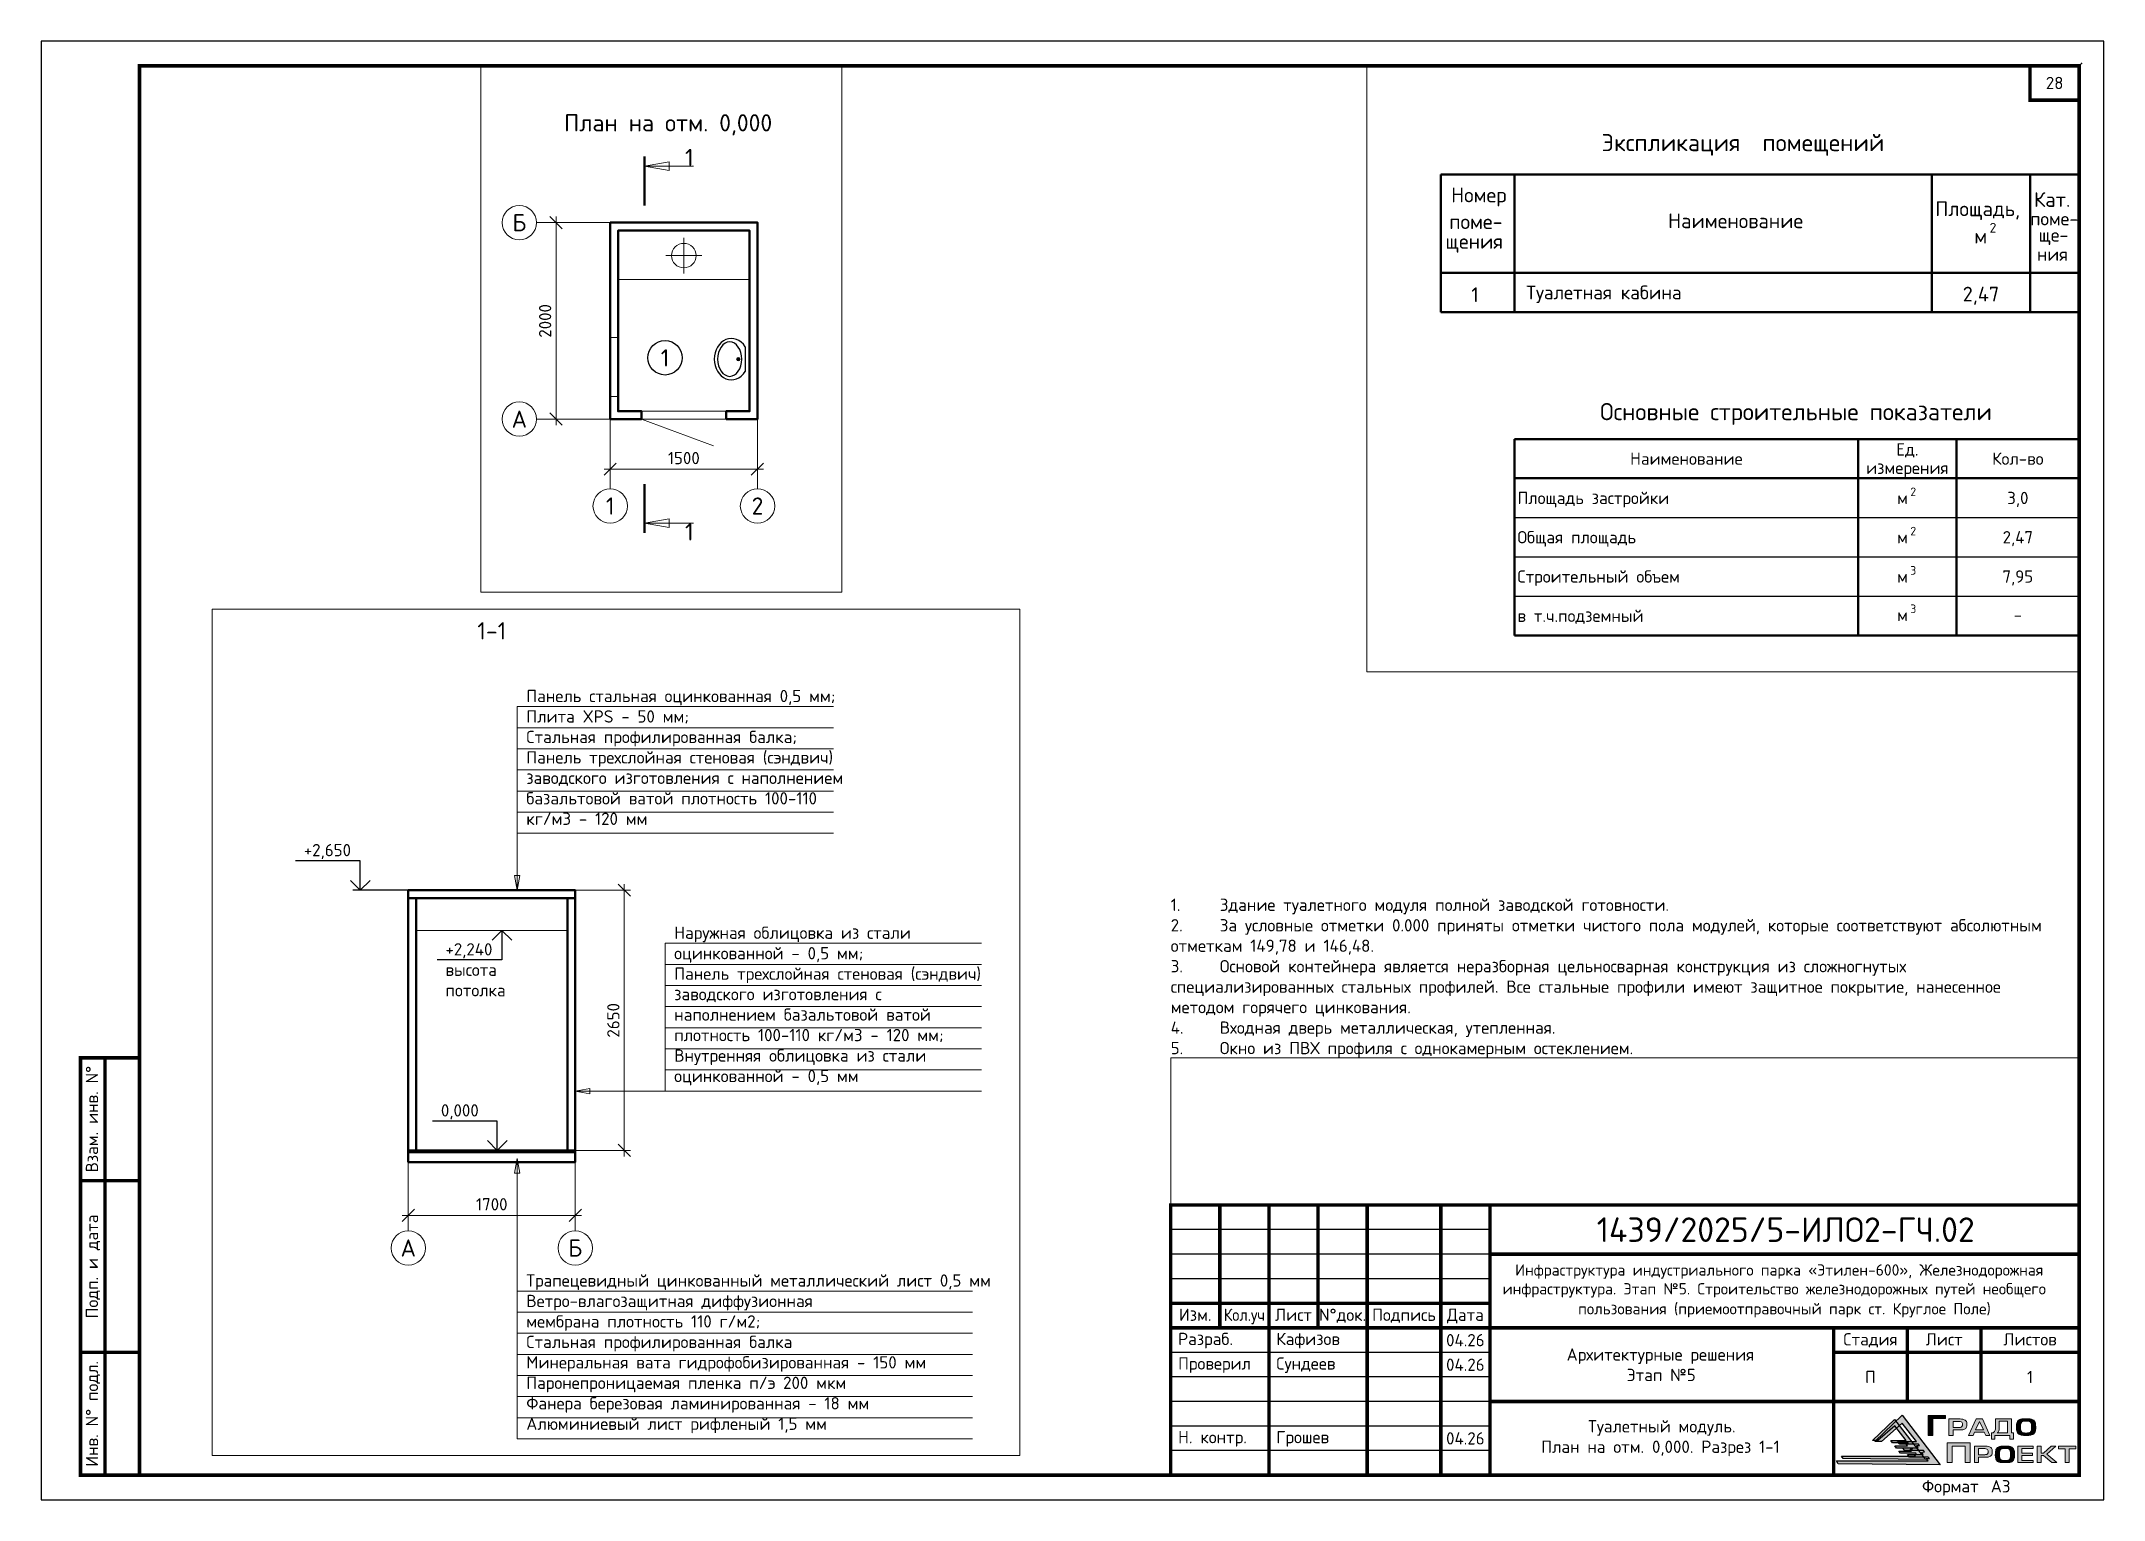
# Paper-space layout '02 туал мод' of a CAD drawing. Header units: millimetres. Extents: x 151 to 571, y -49 to 248.
# The model-space entities are those that its viewports show. They can reach past a viewport. Long polylines and large blocks are cut down to what shows.
import ezdxf
from ezdxf.enums import TextEntityAlignment as Align

# ---------------------------------------------------------------- set-up
doc = ezdxf.new("R2010")
doc.units = ezdxf.units.MM
doc.linetypes.add('осевая2', pattern=[28.575, 19.05, -3.175, 3.175, -3.175])
doc.layers.get('Defpoints').update_dxf_attribs({"color": 3})
for name, color, linetype in [('3  ОТДЕЛОЧНЫЙ', 7, 'Continuous'), ('ГрП_Рамка_ДинамическийФормат', 7, 'Continuous'), ('ПП_Рамка_ДинамическийФормат', 7, 'Continuous')]:
    doc.layers.add(name, color=color, linetype=linetype)
for name, color, linetype, lineweight in [('7.1.Экспликация', 7, 'Continuous', 60), ('второстепенные', 7, 'Continuous', 25), ('выноска', 7, 'Continuous', 18), ('К1', 7, 'Continuous', 70), ('оси', 7, 'осевая2', 13), ('основная', 7, 'Continuous', 50), ('отметки', 7, 'Continuous', 18), ('размеры', 7, 'Continuous', 18), ('текст', 7, 'Continuous', 20)]:
    doc.layers.add(name, color=color, linetype=linetype, lineweight=lineweight)
doc.styles.add('ISOCPEUR', font='isocpeur.ttf')
doc.styles.add('ВНИПИТЕКСТ', font='isocpeui.ttf')
doc.styles.add('ГОСТ 2.304', font='isocpeur.ttf')
doc.styles.add('СПДС', font='isocpeur.ttf')
doc.dimstyles.new('СПДС$0', dxfattribs={"dimscale": 100, "dimtxt": 2.5, "dimasz": 2.5, "dimexe": 1.25, "dimexo": 0.004, "dimgap": 1, "dimtad": 1, "dimdec": 0, "dimtxsty": 'ВНИПИТЕКСТ', "dimblk": 'OBLIQUE', "dimcen": 0, "dimdle": 1.25, "dimclrd": 256, "dimclre": 256, "dimclrt": 256, "dimadec": 0, "dimazin": 2, "dimtfac": 1, "dimtdec": 0, "dimtmove": 1, "dimatfit": 3, "dimldrblk": 'NONE', "dimfxl": 1, "dimlwd": -1, "dimlwe": -1, "dimarcsym": 0})

psp = doc.layouts.new('02 туал мод')

# ---------------------------------------------------------------- texts
at = {"layer": 'текст', "lineweight": 20, "insert": (380.96, 40.93), "char_height": 2.5, "width": 181.7892, "attachment_point": 7, "style": 'ГОСТ 2.304'}
psp.add_mtext('1.^IЗдание туалетного модуля полной заводской готовности.\\P{\\A1;2.^IЗа условные отметки 0.000 приняты отметки чистого пола модулей, которые соответствуют абсолютным отметкам 149,78 и 146,48.}\\P3.^IОсновой контейнера является неразборная цельносварная конструкция из сложногнутых специализированных стальных профилей. Все стальные профили имеют защитное покрытие, нанесенное методом горячего цинкования. \\P4.^IВходная дверь металлическая, утепленная.\\P5.^IОкно из ПВХ профиля с однокамерным остеклением.', dxfattribs=at)
at = {"layer": 'текст', "lineweight": 20, "ltscale": 100, "char_height": 2.5, "width": 10, "attachment_point": 5, "style": 'ГОСТ 2.304'}
for insert in [(440.96, -16.62), (440.96, -21.62), (440.96, -36.62)]:
    psp.add_mtext('04.26', dxfattribs=dict(at, insert=insert))

msp = doc.modelspace()

# ---------------------------------------------------------------- texts
at = {"linetype": 'Continuous', "lineweight": 20, "char_height": 175, "width": 258.333, "attachment_point": 1, "style": 'ГОСТ 2.304'}
for insert in [(3944824.7, 4009779.5), (3944824.7, 4009779.5), (3944824.7, 4005967.6), (3944824.7, 4005967.6)]:
    msp.add_mtext('\\f|b0|i0|c0|p34;\\W1.0000000000;\\T1.0000000000;\\o\\l1', dxfattribs=dict(at, insert=insert))
at = {"layer": 'выноска', "linetype": 'Continuous', "lineweight": 20, "ltscale": 100, "char_height": 125, "attachment_point": 1, "style": 'ГОСТ 2.304'}
for s, insert, width in [('Панель стальная оцинкованная 0,5 мм;\\PПлита XPS - 50 мм;\\PСтальная профилированная балка;\\PПанель трехслойная стеновая (сэндвич) заводского изготовления с наполнением базальтовой ватой плотность 100-110 кг/м3 - 120 мм', (3950078.8, 4009369.6), 3283.901), ('Наружная облицовка из стали оцинкованной - 0,5 мм;\\PПанель трехслойная стеновая (сэндвич) заводского изготовления с наполнением базальтовой ватой плотность 100-110 кг/м3 - 120 мм;\\PВнутренняя облицовка из стали оцинкованной - 0,5 мм', (3951584.7, 4006959.1), 3198.559), ('Трапецевидный цинкованный металлический лист 0,5 мм\\PВетро-влагозащитная диффузионная{\\H1.08333x; }\\Pмембрана плотность 110 г/м2;{\\H1.05556x; }\\PСтальная профилированная балка{\\H1.06481x; }\\PМинеральная вата гидрофобизированная - 150 мм{\\H1.06173x; }\\PПаронепроницаемая пленка п/э 200 мкм{\\H1.06276x; }\\PФанера березовая ламинированная - 18 мм{\\H1.06241x; }\\PАлюминиевый лист рифленый 1,5 мм{\\H1.06253x; }', (3950078.8, 4003418.4), 4545.077)]:
    msp.add_mtext(s, dxfattribs=dict(at, insert=insert, width=width))
at = {"layer": 'текст', "style": 'ГОСТ 2.304'}
for s, p in [('План на отм. 0,000', (3944652.4, 4010044.8)), ('1-1', (3949727.2, 4009970.6)), ('Б', (3943137.4, 4009028.1)), ('1', (3944621, 4007651.9)), ('А', (3943137.4, 4007028.1)), ('1', (3944062.4, 4006143.1)), ('2', (3945562.4, 4006143.1)), ('А', (3948877.2, 4003686.7)), ('Б', (3950577.2, 4003686.7))]:
    msp.add_text(s, height=175, dxfattribs=at).set_placement(p, align=Align.MIDDLE_CENTER)
for s, height, p in [('Номер', 300, (3965095.3, 4009493.5)), ('Кат.', 300, (3976964.9, 4009400.4)), ('Площадь,', 300, (3974953.6, 4009212.5)), ('поме-', 300, (3965055.6, 4008949.6)), ('Наименование', 300, (3969513, 4008967.2)), ('поме-', 270, (3976887.9, 4009024.3)), ('2', 200, (3976061.6, 4008876.5)), ('щения', 300, (3964978.6, 4008548.9)), ('м', 300, (3975747.7, 4008656.8)), ('ще-', 270, (3977057.1, 4008694.5)), ('ния', 270, (3977026.9, 4008301.7)), ('1', 300, (3965507.5, 4007463.4)), ('Туалетная кабина', 280, (3966625.3, 4007518.7))]:
    msp.add_text(s, height=height, dxfattribs=at).set_placement(p)
at = {"layer": 'текст', "linetype": 'Continuous', "style": 'ГОСТ 2.304'}
msp.add_text('2,47', height=300, dxfattribs=at).set_placement((3975885.1, 4007474.7), align=Align.CENTER)
at = {"layer": 'текст', "ltscale": 100, "style": 'ГОСТ 2.304'}
for s, height, p in [('Основные строительные показатели', 350, (3972118.3, 4005231.2)), ('Ед.', 250, (3974385.6, 4004461.4)), ('Наименование', 250, (3969885.6, 4004273.9)), ('Кол-во', 250, (3976635.6, 4004273.9)), ('измерения', 250, (3974385.6, 4004086.4)), ('2', 175, (3974505.6, 4003598.9)), ('м', 250, (3974288.6, 4003473.9)), ('3,0', 250, (3976635.6, 4003473.9)), ('2', 175, (3974505.6, 4002798.9)), ('м', 250, (3974288.6, 4002673.9)), ('2,47', 250, (3976635.6, 4002673.9)), ('3', 175, (3974505.6, 4001998.9)), ('7,95', 250, (3976635.6, 4001873.9)), ('м', 250, (3974288.6, 4001873.9)), ('м', 250, (3974288.6, 4001091.8)), ('3', 175, (3974505.6, 4001216.8)), ('-', 250, (3976635.6, 4001091.8))]:
    msp.add_text(s, height=height, dxfattribs=at).set_placement(p, align=Align.MIDDLE_CENTER)
for s, p in [('Площадь застройки', (3966445.6, 4003473.9)), ('Общая площадь', (3966445.6, 4002673.9)), ('Строительный объем', (3966445.6, 4001873.9)), ('в т.ч.подземный', (3966445.6, 4001073.9))]:
    msp.add_text(s, height=250, dxfattribs=at).set_placement(p, align=Align.MIDDLE_LEFT)
at = {"layer": 'текст', "ltscale": 100, "insert": (3968160.2, 4010885.3), "char_height": 350, "width": 6174, "attachment_point": 1, "style": 'ГОСТ 2.304'}
msp.add_mtext('{\\C7;Экспликация  помещений}', dxfattribs=at)
at = {"layer": 'текст', "linetype": 'Continuous', "lineweight": 25, "ltscale": 100, "char_height": 125, "width": 577.763, "attachment_point": 1, "style": 'ГОСТ 2.304'}
for s, insert in [('+2,650', (3947814, 4007800.2)), ('+2,240\\Pвысота потолка', (3949255.7, 4006790.2)), ('0,000', (3949209.5, 4005150.2))]:
    msp.add_mtext(s, dxfattribs=dict(at, insert=insert))

# ---------------------------------------------------------------- blocks, each defined once
blk = doc.blocks.new('*U71')
at = {"layer": 'ПП_Рамка_ДинамическийФормат', "linetype": 'Continuous', "lineweight": 30, "true_color": 0x0c6001}
h = blk.add_hatch(color=88, dxfattribs=at)
h.dxf.hatch_style = 1
h.paths.add_polyline_path([(373.4, 11.89), (378.95, 17.21), (386.72, 7.1), (365.95, 7.34), (365.59, 7.93), (384.24, 7.93), (383.87, 8.41), (384.5, 8.41), (384.28, 8.69), (380.46, 8.69), (380.04, 9.24), (383.23, 9.24), (382.86, 9.72), (383.49, 9.73), (383.27, 10), (379.47, 10), (379.04, 10.56), (382.22, 10.56), (381.86, 11.03), (382.48, 11.04), (382.26, 11.33), (378.45, 11.32), (378.02, 11.87), (381.84, 11.88), (378.98, 15.58), (374.72, 11.89)])
at = {"layer": 'ПП_Рамка_ДинамическийФормат', "linetype": 'Continuous', "lineweight": 0, "true_color": 0x033c8c}
h = blk.add_hatch(color=156, dxfattribs=at)
h.dxf.hatch_style = 1
h.paths.add_polyline_path([(384.23, 13.1), (385.23, 13.1), (385.23, 16.53), (387.8, 16.53), (387.8, 17.14), (384.23, 17.14)])
at = {"layer": 'ПП_Рамка_ДинамическийФормат', "linetype": 'Continuous', "lineweight": 30, "true_color": 0x033c8c}
h = blk.add_hatch(color=156, dxfattribs=at)
h.dxf.hatch_style = 1
h.paths.add_polyline_path([(372.93, 12.05), (377.41, 16.35), (383.69, 8.19), (366.92, 8.38), (366.62, 8.85), (381.68, 8.85), (381.39, 9.24), (381.89, 9.24), (381.72, 9.47), (378.63, 9.47), (378.29, 9.91), (380.87, 9.91), (380.57, 10.3), (381.08, 10.3), (380.9, 10.53), (377.83, 10.53), (377.48, 10.98), (380.05, 10.98), (379.76, 11.36), (380.26, 11.36), (380.08, 11.6), (377.01, 11.59), (376.66, 12.04), (379.74, 12.04), (377.44, 15.03), (374, 12.05)])
at = {"layer": 'ПП_Рамка_ДинамическийФормат', "linetype": 'Continuous', "lineweight": 0, "true_color": 0x033c8c}
h = blk.add_hatch(color=156, dxfattribs=at)
h.dxf.hatch_style = 1
h.paths.add_polyline_path([(391.81, 16.19, 0.129761), (390.77, 16.46), (388.48, 16.46), (388.48, 13.1), (389.33, 13.1), (389.33, 14.21), (390.8, 14.21, 0.148195), (391.76, 14.43, 0.229809), (392.12, 15.01), (392.12, 15.6, 0.271278)])
h.paths.add_polyline_path([(389.32, 15.95), (390.58, 15.95, -0.094959), (390.98, 15.88, -0.198887), (391.19, 15.68, -0.099141), (391.26, 15.31, -0.182798), (391.11, 14.9, -0.188884), (390.82, 14.74, -0.015492), (390.55, 14.72), (389.32, 14.72)], flags=16)
h.paths.add_polyline_path([(395.32, 16.48), (394.01, 16.48), (392.49, 13.1), (393.39, 13.1), (393.65, 13.79), (395.68, 13.79), (395.99, 13.1), (396.83, 13.1)])
h.paths.add_polyline_path([(394.67, 15.96), (395.5, 14.23), (393.87, 14.23)], flags=16)
h.paths.add_polyline_path([(401.21, 16.47), (397.94, 16.47), (397.94, 14.64, -0.224), (397.59, 13.73), (397.48, 13.62), (397.13, 13.62), (397.13, 12.35), (397.83, 12.35), (397.83, 13.1), (400.91, 13.1), (400.91, 12.36), (401.64, 12.36), (401.64, 13.62), (401.21, 13.62)])
h.paths.add_polyline_path([(398.73, 15.97), (400.42, 15.97), (400.42, 13.6), (398.33, 13.6), (398.34, 13.66), (398.41, 13.69), (398.48, 13.76, 0.193412), (398.73, 14.4)], flags=16)
h.paths.add_polyline_path([(392.77, 11.58), (388.11, 11.58), (388.11, 7.56), (389.13, 7.56), (389.13, 10.93), (391.75, 10.93), (391.75, 7.56), (392.77, 7.56)])
h.paths.add_polyline_path([(397.29, 9.47), (397.29, 10.05, 0.311605), (397.01, 10.64, 0.129761), (395.97, 10.91), (393.68, 10.91), (393.68, 7.56), (394.53, 7.56), (394.53, 8.66), (396, 8.66, 0.148195), (396.96, 8.89, 0.267677)])
h.paths.add_polyline_path([(394.53, 10.41), (395.78, 10.41, -0.094959), (396.19, 10.33, -0.198887), (396.4, 10.13, -0.099141), (396.47, 9.76, -0.182798), (396.32, 9.35, -0.188884), (396.03, 9.2, -0.015492), (395.76, 9.18), (394.53, 9.18)], flags=16)
h.paths.add_polyline_path([(405.51, 9.48), (403.33, 9.48), (403.33, 10.41), (405.61, 10.41), (405.61, 10.91), (402.53, 10.91), (402.53, 7.56), (405.61, 7.56), (405.61, 8.01), (403.33, 8.01), (403.33, 9.04), (405.51, 9.04)])
h.paths.add_polyline_path([(407.25, 10.91), (406.45, 10.91), (406.45, 7.56), (407.25, 7.56), (407.25, 9), (407.73, 9), (409.41, 7.56), (410.42, 7.56), (408.4, 9.26), (410.26, 10.91), (409.28, 10.91), (407.72, 9.5), (407.25, 9.5)])
h.paths.add_polyline_path([(412.96, 10.4), (414.32, 10.4), (414.32, 10.91), (410.79, 10.91), (410.79, 10.4), (412.15, 10.4), (412.15, 7.56), (412.96, 7.56)])
h = blk.add_hatch(color=156, dxfattribs=at)
h.dxf.hatch_style = 1
edge = h.paths.add_edge_path()
edge.add_spline(control_points=[(404.18, 13.1), (404.31, 13.1), (404.55, 13.1), (404.88, 13.12), (405.17, 13.17), (405.43, 13.26), (405.66, 13.35), (405.86, 13.54), (406.04, 13.82), (406.16, 14.32), (406.15, 14.7), (406.14, 14.94), (406.14, 15.1), (406.14, 15.39), (406.04, 15.79), (405.86, 16.07), (405.66, 16.26), (405.43, 16.36), (405.17, 16.45), (404.88, 16.5), (404.55, 16.51), (404.31, 16.51), (404.18, 16.51), (404.05, 16.51), (403.82, 16.51), (403.49, 16.5), (403.2, 16.45), (402.94, 16.36), (402.71, 16.26), (402.51, 16.07), (402.33, 15.79), (402.23, 15.39), (402.23, 15.1), (402.23, 14.94), (402.22, 14.7), (402.21, 14.32), (402.33, 13.82), (402.51, 13.54), (402.71, 13.35), (402.94, 13.26), (403.2, 13.17), (403.49, 13.12), (403.82, 13.1), (404.05, 13.1), (404.18, 13.1)], knot_values=[0, 0, 0, 0, 0.392432, 0.709081, 0.998708, 1.278127, 1.53821, 1.728059, 2.110629, 2.5013, 3.242256, 3.242256, 3.242256, 3.711066, 4.101736, 4.484307, 4.674156, 4.934238, 5.213657, 5.503284, 5.819934, 6.212366, 6.212366, 6.212366, 6.590896, 6.907546, 7.197173, 7.476592, 7.736674, 7.926524, 8.309094, 8.699764, 9.168574, 9.168574, 9.168574, 9.90953, 10.300201, 10.682771, 10.87262, 11.132703, 11.412122, 11.701749, 12.018398, 12.396929, 12.396929, 12.396929, 12.396929], degree=3, periodic=0)
edge = h.paths.add_edge_path(flags=16)
edge.add_spline(control_points=[(403.07, 14.94), (403.07, 14.88), (403.07, 14.8), (403.07, 14.81), (403.07, 14.69), (403.06, 14.48), (403.1, 14.21), (403.14, 14), (403.23, 13.87), (403.29, 13.75), (403.41, 13.68), (403.54, 13.61), (403.7, 13.6), (403.89, 13.59), (404.04, 13.58), (404.15, 13.58), (404.18, 13.58), (404.22, 13.58), (404.32, 13.58), (404.48, 13.59), (404.66, 13.6), (404.83, 13.61), (404.96, 13.68), (405.07, 13.74), (405.14, 13.87), (405.22, 13.99), (405.27, 14.2), (405.31, 14.47), (405.3, 14.69), (405.3, 14.81), (405.3, 14.93), (405.31, 15.14), (405.27, 15.41), (405.23, 15.62), (405.14, 15.75), (405.07, 15.87), (404.96, 15.93), (404.83, 16), (404.66, 16.01), (404.48, 16.02), (404.32, 16.03), (404.22, 16.03), (404.19, 16.03), (404.15, 16.03), (404.05, 16.03), (403.89, 16.02), (403.71, 16.01), (403.54, 16), (403.41, 15.93), (403.3, 15.87), (403.23, 15.75), (403.15, 15.62), (403.1, 15.41), (403.06, 15.14), (403.07, 15), (403.07, 14.94)], knot_values=[0, 0, 0, 0, 1, 2, 3, 4, 5, 6, 7, 8, 9, 10, 11, 12, 13, 14, 15, 16, 17, 18, 19, 20, 21, 22, 23, 24, 25, 26, 27, 28, 29, 30, 31, 32, 33, 34, 35, 36, 37, 38, 39, 40, 41, 42, 43, 44, 45, 46, 47, 48, 49, 50, 51, 52, 53, 53, 53, 53], degree=3, periodic=0)
h = blk.add_hatch(color=156, dxfattribs=at)
h.dxf.hatch_style = 1
edge = h.paths.add_edge_path()
edge.add_spline(control_points=[(399.88, 7.56), (400.01, 7.56), (400.25, 7.56), (400.58, 7.56), (400.87, 7.58), (401.14, 7.67), (401.36, 7.76), (401.57, 7.96), (401.74, 8.23), (401.86, 8.73), (401.85, 9.11), (401.85, 9.36), (401.85, 9.51), (401.85, 9.8), (401.74, 10.21), (401.57, 10.48), (401.36, 10.68), (401.14, 10.77), (400.87, 10.86), (400.58, 10.91), (400.25, 10.91), (400.01, 10.91), (399.88, 10.91), (399.76, 10.91), (399.52, 10.91), (399.2, 10.91), (398.9, 10.86), (398.64, 10.77), (398.41, 10.68), (398.21, 10.48), (398.04, 10.21), (397.93, 9.8), (397.93, 9.51), (397.93, 9.36), (397.92, 9.11), (397.91, 8.73), (398.04, 8.23), (398.21, 7.96), (398.41, 7.76), (398.64, 7.67), (398.9, 7.58), (399.2, 7.56), (399.52, 7.56), (399.76, 7.56), (399.88, 7.56)], knot_values=[0, 0, 0, 0, 0.392432, 0.709081, 0.998708, 1.278127, 1.53821, 1.728059, 2.110629, 2.5013, 3.242256, 3.242256, 3.242256, 3.711066, 4.101736, 4.484307, 4.674156, 4.934238, 5.213657, 5.503284, 5.819934, 6.212366, 6.212366, 6.212366, 6.590896, 6.907546, 7.197173, 7.476592, 7.736674, 7.926524, 8.309094, 8.699764, 9.168574, 9.168574, 9.168574, 9.90953, 10.300201, 10.682771, 10.87262, 11.132703, 11.412122, 11.701749, 12.018398, 12.396929, 12.396929, 12.396929, 12.396929], degree=3, periodic=0)
edge = h.paths.add_edge_path(flags=16)
edge.add_spline(control_points=[(398.77, 9.35), (398.78, 9.3), (398.78, 9.22), (398.78, 9.22), (398.77, 9.11), (398.77, 8.89), (398.81, 8.62), (398.85, 8.41), (398.93, 8.28), (399, 8.16), (399.11, 8.1), (399.24, 8.03), (399.41, 8.02), (399.59, 8), (399.75, 8), (399.85, 8), (399.89, 8), (399.92, 8), (400.03, 8), (400.19, 8), (400.37, 8.01), (400.53, 8.02), (400.66, 8.09), (400.78, 8.16), (400.85, 8.28), (400.93, 8.4), (400.97, 8.61), (401.01, 8.88), (401.01, 9.1), (401, 9.22), (401.01, 9.34), (401.01, 9.55), (400.97, 9.82), (400.93, 10.03), (400.85, 10.16), (400.78, 10.28), (400.67, 10.34), (400.53, 10.42), (400.37, 10.42), (400.19, 10.44), (400.03, 10.44), (399.93, 10.44), (399.89, 10.44), (399.85, 10.44), (399.75, 10.44), (399.59, 10.44), (399.41, 10.42), (399.25, 10.41), (399.11, 10.34), (399, 10.28), (398.93, 10.16), (398.85, 10.03), (398.81, 9.82), (398.77, 9.55), (398.77, 9.41), (398.77, 9.35)], knot_values=[0, 0, 0, 0, 1, 2, 3, 4, 5, 6, 7, 8, 9, 10, 11, 12, 13, 14, 15, 16, 17, 18, 19, 20, 21, 22, 23, 24, 25, 26, 27, 28, 29, 30, 31, 32, 33, 34, 35, 36, 37, 38, 39, 40, 41, 42, 43, 44, 45, 46, 47, 48, 49, 50, 51, 52, 53, 53, 53, 53], degree=3, periodic=0)
at = {"layer": 'ПП_Рамка_ДинамическийФормат'}
blk.add_lwpolyline([(0, 0), (420, 0), (420, 297), (0, 297)], close=True, dxfattribs=at)
at = {"layer": 'ПП_Рамка_ДинамическийФормат', "const_width": 0.7}
for points in [[(20, 5), (415, 5), (415, 292), (20, 292)], [(415, 285), (415, 292), (405, 292), (405, 285)], [(8, 5), (20, 5), (20, 90), (8, 90)], [(230, 60), (230, 5), (415, 5), (415, 60)]]:
    blk.add_lwpolyline(points, close=True, dxfattribs=at)
for points in [[(13, 5), (13, 90)], [(20, 65), (8, 65)], [(240, 60), (240, 35)], [(250, 60), (250, 5)], [(260, 60), (260, 35)], [(270, 60), (270, 5)], [(285, 60), (285, 5)], [(295, 60), (295, 5)], [(295, 50), (415, 50)], [(295, 40), (230, 40)], [(295, 35), (230, 35)], [(295, 35), (415, 35)], [(365, 35), (365, 5)], [(380, 35), (380, 20)], [(395, 35), (395, 20)], [(20, 30), (8, 30)], [(415, 30), (365, 30)], [(295, 20), (415, 20)]]:
    blk.add_lwpolyline(points, dxfattribs=at)
at = {"layer": 'ПП_Рамка_ДинамическийФормат'}
for points in [[(295, 55), (230, 55)], [(295, 50), (230, 50)], [(295, 45), (230, 45)], [(295, 30), (230, 30)], [(295, 25), (230, 25)], [(295, 20), (230, 20)], [(295, 15), (230, 15)], [(295, 10), (230, 10)]]:
    blk.add_lwpolyline(points, dxfattribs=at)
at = {"layer": 'ПП_Рамка_ДинамическийФормат', "color": 88, "linetype": 'Continuous', "lineweight": 30, "true_color": 0x0c6001}
blk.add_lwpolyline([(373.4, 11.89), (378.95, 17.21), (386.72, 7.1), (365.95, 7.34), (365.59, 7.93), (384.24, 7.93), (383.87, 8.41), (384.5, 8.41), (384.28, 8.69), (380.46, 8.69), (380.04, 9.24), (383.23, 9.24), (382.86, 9.72), (383.49, 9.73), (383.27, 10), (379.47, 10), (379.04, 10.56), (382.22, 10.56), (381.86, 11.03), (382.48, 11.04), (382.26, 11.33), (378.45, 11.32), (378.02, 11.87), (381.84, 11.88), (378.98, 15.58), (374.72, 11.89)], close=True, dxfattribs=at)
at = {"layer": 'ПП_Рамка_ДинамическийФормат', "color": 156, "linetype": 'Continuous', "lineweight": 0, "true_color": 0x033c8c}
blk.add_lwpolyline([(384.23, 13.1), (384.23, 17.14), (387.8, 17.14), (387.8, 16.53), (385.23, 16.53), (385.23, 13.1), (384.23, 13.1)], dxfattribs=at)
at = {"layer": 'ПП_Рамка_ДинамическийФормат', "color": 7, "linetype": 'Continuous', "lineweight": 30, "true_color": 0xffffff}
blk.add_lwpolyline([(372.93, 12.05), (377.41, 16.35), (383.69, 8.19), (366.92, 8.38), (366.62, 8.85), (381.68, 8.85), (381.39, 9.24), (381.89, 9.24), (381.72, 9.47), (378.63, 9.47), (378.29, 9.91), (380.87, 9.91), (380.57, 10.3), (381.08, 10.3), (380.9, 10.53), (377.83, 10.53), (377.48, 10.98), (380.05, 10.98), (379.76, 11.36), (380.26, 11.36), (380.08, 11.6), (377.01, 11.59), (376.66, 12.04), (379.74, 12.04), (377.44, 15.03), (374, 12.05)], close=True, dxfattribs=at)
at = {"layer": 'ПП_Рамка_ДинамическийФормат', "color": 156, "linetype": 'Continuous', "lineweight": 0, "true_color": 0x033c8c}
for points in [[(388.48, 13.1), (388.48, 16.46), (390.77, 16.46, -0.129761), (391.81, 16.19, -0.271278), (392.12, 15.6), (392.12, 15.01, -0.229809), (391.76, 14.43, -0.148195), (390.8, 14.21), (389.33, 14.21), (389.33, 13.1), (388.48, 13.1)], [(397.94, 16.47), (401.21, 16.47), (401.21, 13.62), (401.64, 13.62), (401.64, 12.36), (400.91, 12.36), (400.91, 13.1), (397.83, 13.1), (397.83, 12.35), (397.13, 12.35), (397.13, 13.62), (397.48, 13.62), (397.59, 13.73, 0.224), (397.94, 14.64), (397.94, 16.47)], [(393.68, 7.56), (393.68, 10.91), (395.97, 10.91, -0.129761), (397.01, 10.64, -0.311605), (397.29, 10.05), (397.29, 9.47, -0.267677), (396.96, 8.89, -0.148195), (396, 8.66), (394.53, 8.66), (394.53, 7.56), (393.68, 7.56)]]:
    blk.add_lwpolyline(points, format="xyb", dxfattribs=at)
for points in [[(389.32, 15.95), (390.58, 15.95, -0.094959), (390.98, 15.88, -0.198887), (391.19, 15.68, -0.099141), (391.26, 15.31, -0.182798), (391.11, 14.9, -0.188884), (390.82, 14.74, -0.015492), (390.55, 14.72), (389.32, 14.72), (389.32, 15.95)], [(398.73, 15.97), (400.42, 15.97), (400.42, 13.6), (398.33, 13.6), (398.34, 13.66), (398.41, 13.69), (398.48, 13.76, 0.193412), (398.73, 14.4), (398.73, 15.97)], [(394.53, 10.41), (395.78, 10.41, -0.094959), (396.19, 10.33, -0.198887), (396.4, 10.13, -0.099141), (396.47, 9.76, -0.182798), (396.32, 9.35, -0.188884), (396.03, 9.2, -0.015492), (395.76, 9.18), (394.53, 9.18), (394.53, 10.41)]]:
    blk.add_lwpolyline(points, format="xyb", close=True, dxfattribs=at)
for points in [[(392.49, 13.1), (394.01, 16.48), (395.32, 16.48), (396.83, 13.1), (395.99, 13.1), (395.68, 13.79), (393.65, 13.79), (393.39, 13.1)], [(393.87, 14.23), (395.5, 14.23), (394.67, 15.96), (393.87, 14.23)], [(392.77, 7.56), (392.77, 11.58), (388.11, 11.58), (388.11, 7.56), (389.13, 7.56), (389.13, 10.93), (391.75, 10.93), (391.75, 7.56)], [(402.53, 10.91), (402.53, 7.56), (405.61, 7.56), (405.61, 8.01), (403.33, 8.01), (403.33, 9.04), (405.51, 9.04), (405.51, 9.48), (403.33, 9.48), (403.33, 10.41), (405.61, 10.41), (405.61, 10.91)], [(406.45, 10.91), (407.25, 10.91), (407.25, 9.5), (407.72, 9.5), (409.28, 10.91), (410.26, 10.91), (408.4, 9.26), (410.42, 7.56), (409.41, 7.56), (407.73, 9), (407.25, 9), (407.25, 7.56), (406.45, 7.56)], [(412.15, 7.56), (412.15, 10.4), (410.79, 10.4), (410.79, 10.91), (414.32, 10.91), (414.32, 10.4), (412.96, 10.4), (412.96, 7.56)]]:
    blk.add_lwpolyline(points, close=True, dxfattribs=at)
for points in [[(404.18, 13.1), (404.31, 13.1), (404.55, 13.1), (404.88, 13.12), (405.17, 13.17), (405.43, 13.26), (405.66, 13.35), (405.86, 13.54), (406.04, 13.82), (406.16, 14.32), (406.15, 14.7), (406.14, 14.94), (406.14, 15.1), (406.14, 15.39), (406.04, 15.79), (405.86, 16.07), (405.66, 16.26), (405.43, 16.36), (405.17, 16.45), (404.88, 16.5), (404.55, 16.51), (404.31, 16.51), (404.18, 16.51), (404.05, 16.51), (403.82, 16.51), (403.49, 16.5), (403.2, 16.45), (402.94, 16.36), (402.71, 16.26), (402.51, 16.07), (402.33, 15.79), (402.23, 15.39), (402.23, 15.1), (402.23, 14.94), (402.22, 14.7), (402.21, 14.32), (402.33, 13.82), (402.51, 13.54), (402.71, 13.35), (402.94, 13.26), (403.2, 13.17), (403.49, 13.12), (403.82, 13.1), (404.05, 13.1), (404.18, 13.1)], [(399.88, 7.56), (400.01, 7.56), (400.25, 7.56), (400.58, 7.56), (400.87, 7.58), (401.14, 7.67), (401.36, 7.76), (401.57, 7.96), (401.74, 8.23), (401.86, 8.73), (401.85, 9.11), (401.85, 9.36), (401.85, 9.51), (401.85, 9.8), (401.74, 10.21), (401.57, 10.48), (401.36, 10.68), (401.14, 10.77), (400.87, 10.86), (400.58, 10.91), (400.25, 10.91), (400.01, 10.91), (399.88, 10.91), (399.76, 10.91), (399.52, 10.91), (399.2, 10.91), (398.9, 10.86), (398.64, 10.77), (398.41, 10.68), (398.21, 10.48), (398.04, 10.21), (397.93, 9.8), (397.93, 9.51), (397.93, 9.36), (397.92, 9.11), (397.91, 8.73), (398.04, 8.23), (398.21, 7.96), (398.41, 7.76), (398.64, 7.67), (398.9, 7.58), (399.2, 7.56), (399.52, 7.56), (399.76, 7.56), (399.88, 7.56)]]:
    blk.add_open_spline(points, degree=3, knots=[0, 0, 0, 0, 0.392432, 0.709081, 0.998708, 1.278127, 1.53821, 1.728059, 2.110629, 2.5013, 3.242256, 3.242256, 3.242256, 3.711066, 4.101736, 4.484307, 4.674156, 4.934238, 5.213657, 5.503284, 5.819934, 6.212366, 6.212366, 6.212366, 6.590896, 6.907546, 7.197173, 7.476592, 7.736674, 7.926524, 8.309094, 8.699764, 9.168574, 9.168574, 9.168574, 9.90953, 10.300201, 10.682771, 10.87262, 11.132703, 11.412122, 11.701749, 12.018398, 12.396929, 12.396929, 12.396929, 12.396929], dxfattribs=at)
for points in [[(403.07, 14.94), (403.07, 14.88), (403.07, 14.8), (403.07, 14.81), (403.07, 14.69), (403.06, 14.48), (403.1, 14.21), (403.14, 14), (403.23, 13.87), (403.29, 13.75), (403.41, 13.68), (403.54, 13.61), (403.7, 13.6), (403.89, 13.59), (404.04, 13.58), (404.15, 13.58), (404.18, 13.58), (404.22, 13.58), (404.32, 13.58), (404.48, 13.59), (404.66, 13.6), (404.83, 13.61), (404.96, 13.68), (405.07, 13.74), (405.14, 13.87), (405.22, 13.99), (405.27, 14.2), (405.31, 14.47), (405.3, 14.69), (405.3, 14.81), (405.3, 14.93), (405.31, 15.14), (405.27, 15.41), (405.23, 15.62), (405.14, 15.75), (405.07, 15.87), (404.96, 15.93), (404.83, 16), (404.66, 16.01), (404.48, 16.02), (404.32, 16.03), (404.22, 16.03), (404.19, 16.03), (404.15, 16.03), (404.05, 16.03), (403.89, 16.02), (403.71, 16.01), (403.54, 16), (403.41, 15.93), (403.3, 15.87), (403.23, 15.75), (403.15, 15.62), (403.1, 15.41), (403.06, 15.14), (403.07, 15), (403.07, 14.94)], [(398.77, 9.35), (398.78, 9.3), (398.78, 9.22), (398.78, 9.22), (398.77, 9.11), (398.77, 8.89), (398.81, 8.62), (398.85, 8.41), (398.93, 8.28), (399, 8.16), (399.11, 8.1), (399.24, 8.03), (399.41, 8.02), (399.59, 8), (399.75, 8), (399.85, 8), (399.89, 8), (399.92, 8), (400.03, 8), (400.19, 8), (400.37, 8.01), (400.53, 8.02), (400.66, 8.09), (400.78, 8.16), (400.85, 8.28), (400.93, 8.4), (400.97, 8.61), (401.01, 8.88), (401.01, 9.1), (401, 9.22), (401.01, 9.34), (401.01, 9.55), (400.97, 9.82), (400.93, 10.03), (400.85, 10.16), (400.78, 10.28), (400.67, 10.34), (400.53, 10.42), (400.37, 10.42), (400.19, 10.44), (400.03, 10.44), (399.93, 10.44), (399.89, 10.44), (399.85, 10.44), (399.75, 10.44), (399.59, 10.44), (399.41, 10.42), (399.25, 10.41), (399.11, 10.34), (399, 10.28), (398.93, 10.16), (398.85, 10.03), (398.81, 9.82), (398.77, 9.55), (398.77, 9.41), (398.77, 9.35)]]:
    blk.add_open_spline(points, degree=3, dxfattribs=at)
at = {"layer": 'ПП_Рамка_ДинамическийФормат'}
blk.add_point((415.5, 292.5), dxfattribs=at)
at = {"layer": 'ПП_Рамка_ДинамическийФормат', "style": 'ISOCPEUR'}
for s, p in [('Взам. инв. N%%D', (12.33, 77.5)), ('Подп. и дата', (12.33, 47.5)), ('Инв. N%%D подл.', (12.33, 17.5))]:
    blk.add_text(s, height=2.5, rotation=90, dxfattribs=at).set_placement(p, align=Align.BOTTOM_CENTER)
at = {"layer": 'ПП_Рамка_ДинамическийФормат', "style": 'СПДС'}
for s, p in [('Изм.', (235, 35.67)), ('Лист', (255, 35.67)), ('N%%Dдок.', (265, 35.67)), ('Подпись', (277.5, 35.67)), ('Дата', (290, 35.67)), ('Стадия', (372.5, 30.67)), ('Лист', (387.5, 30.67)), ('Листов', (405, 30.67))]:
    blk.add_text(s, height=2.5, dxfattribs=at).set_placement(p, align=Align.BOTTOM_CENTER)
at = {"layer": 'ПП_Рамка_ДинамическийФормат', "style": 'СПДС', "width": 0.9}
blk.add_text('Кол.уч', height=2.5, dxfattribs=at).set_placement((245, 35.67), align=Align.BOTTOM_CENTER)
at = {"layer": 'ПП_Рамка_ДинамическийФормат', "style": 'ISOCPEUR'}
blk.add_text('Формат', height=2.5, dxfattribs=at).set_placement((383, 1.5))
at = {"layer": 'ПП_Рамка_ДинамическийФормат', "flags": 4}
for tag, height, style, p in [('НОМЕР', 2.5, 'ISOCPEUR', (410, 288.5)), ('ШИФР', 5, 'СПДС', (355, 55)), ('ОБЪЕКТ', 2.5, 'СПДС', (355, 42.5)), ('ПОДОБЪЕКТ', 2.5, 'СПДС', (330, 27.5)), ('СТАДИЯ', 2.5, 'СПДС', (372.5, 25)), ('ЛИСТ', 2.5, 'СПДС', (387.5, 25)), ('ЛИСТОВ', 2.5, 'СПДС', (405, 25)), ('ЧЕРТЕЖ', 2.5, 'СПДС', (330, 12.5))]:
    blk.add_attdef(tag, text='', height=height, dxfattribs=dict(at, style=style)).set_placement(p, align=Align.MIDDLE_CENTER)
at = {"layer": 'ПП_Рамка_ДинамическийФормат', "style": 'СПДС'}
for tag, p, flags in [('СПЕЦ_1', (231.5, 31.5), 12), ('ФАМИЛИЯ_1', (251.5, 31.5), 4), ('СПЕЦ_2', (231.5, 26.5), 12), ('ФАМИЛИЯ_2', (251.5, 26.5), 4), ('СПЕЦ_3', (231.5, 21.5), 12), ('ФАМИЛИЯ_3', (251.5, 21.5), 4), ('СПЕЦ_4', (231.5, 16.5), 12), ('ФАМИЛИЯ_4', (251.5, 16.5), 4), ('СПЕЦ_5', (231.5, 11.5), 12), ('ФАМИЛИЯ_5', (251.5, 11.5), 4), ('СПЕЦ_6', (231.5, 6.5), 12), ('ФАМИЛИЯ_6', (251.5, 6.5), 4)]:
    blk.add_attdef(tag, p, '', height=2.5, dxfattribs=dict(at, flags=flags))
blk.add_attdef('ФОРМАТ', (397, 1.5), '', height=2.5, dxfattribs=at)
blk = doc.blocks.new('_Oblique')
at = {"color": 0, "linetype": 'ByBlock', "lineweight": -2}
blk.add_line((-0.5, -0.5), (0.5, 0.5), dxfattribs=at)
blk = doc.blocks.new('*D170')
at = {"layer": 'Defpoints', "color": 0, "lineweight": 20, "ltscale": 100, "transparency": 16777216}
for p in [(3944062, 4006637), (3945562, 4006629), (3945562, 4006518)]:
    blk.add_point(p, dxfattribs=at)
at = {"layer": 'размеры', "ltscale": 100, "transparency": 16777216}
for p, q in [((3944062, 4006637), (3944062, 4006456)), ((3945562, 4006629), (3945562, 4006456)), ((3944000, 4006518), (3945625, 4006518))]:
    blk.add_line(p, q, dxfattribs=at)
at = {"layer": 'размеры', "ltscale": 100, "transparency": 16777216, "xscale": 125, "yscale": 125, "zscale": 125, "rotation": 180}
blk.add_blockref('_Oblique', (3944062, 4006518), dxfattribs=at)
at = {"layer": 'размеры', "ltscale": 100, "transparency": 16777216, "xscale": 125, "yscale": 125, "zscale": 125}
blk.add_blockref('_Oblique', (3945562, 4006518), dxfattribs=at)
at = {"layer": 'размеры', "lineweight": 20, "ltscale": 100, "transparency": 16777216, "insert": (3944812, 4006631), "char_height": 125, "attachment_point": 5, "style": 'ГОСТ 2.304'}
blk.add_mtext('1500', dxfattribs=at)
blk = doc.blocks.new('_NONE')
blk = doc.blocks.new('*D171')
at = {"layer": 'Defpoints', "color": 0, "lineweight": 20, "ltscale": 100, "transparency": 16777216}
for p in [(3943608, 4009028), (3943512, 4007028), (3943634, 4007028)]:
    blk.add_point(p, dxfattribs=at)
at = {"layer": 'размеры', "ltscale": 100, "transparency": 16777216}
for p, q in [((3943608, 4009028), (3943450, 4009028)), ((3943512, 4009091), (3943512, 4006966)), ((3943633, 4007028), (3943450, 4007028))]:
    blk.add_line(p, q, dxfattribs=at)
at = {"layer": 'размеры', "ltscale": 100, "transparency": 16777216, "xscale": 125, "yscale": 125, "zscale": 125}
for p, rotation in [((3943512, 4009028), 90), ((3943512, 4007028), 270)]:
    blk.add_blockref('_Oblique', p, dxfattribs=dict(at, rotation=rotation))
at = {"layer": 'размеры', "lineweight": 20, "ltscale": 100, "transparency": 16777216, "insert": (3943400, 4008028), "char_height": 125, "attachment_point": 5, "rotation": 90, "style": 'ГОСТ 2.304'}
blk.add_mtext('2000', dxfattribs=at)
blk = doc.blocks.new('большой умывальник')
at = {"layer": 'К1', "linetype": 'Continuous', "lineweight": 13}
blk.add_hatch(color=253, dxfattribs=at).paths.add_polyline_path([(391066, -252222, 1), (391116, -252222, 1)])
at = {"layer": 'К1', "color": 253, "linetype": 'Continuous', "lineweight": 25}
blk.add_line((390911, -252322), (391271, -252322), dxfattribs=at)
at = {"layer": 'К1', "color": 253, "linetype": 'Continuous', "lineweight": 13}
blk.add_circle((391091, -252222), 25, dxfattribs=at)
at = {"layer": 'К1', "color": 253, "linetype": 'Continuous', "lineweight": 25, "extrusion": (0, 0, -1)}
blk.add_ellipse((391091, -252122), major_axis=(-300, 0), ratio=0.833333, start_param=5.35589, end_param=10.352073, dxfattribs=at)
at = {"layer": 'К1', "color": 253, "linetype": 'Continuous', "lineweight": 25}
blk.add_ellipse((391091, -252097), major_axis=(-250, 0), ratio=0.7, dxfattribs=at)
blk = doc.blocks.new('*D172')
at = {"layer": 'Defpoints', "color": 0, "lineweight": 20, "ltscale": 100, "transparency": 16777216}
for p in [(3948877, 4004095), (3950577, 4004095), (3950577, 4004019)]:
    blk.add_point(p, dxfattribs=at)
at = {"layer": 'размеры', "ltscale": 100, "transparency": 16777216}
for p, q in [((3948877, 4004094), (3948877, 4003957)), ((3950577, 4004094), (3950577, 4003957)), ((3948815, 4004019), (3950640, 4004019))]:
    blk.add_line(p, q, dxfattribs=at)
at = {"layer": 'размеры', "ltscale": 100, "transparency": 16777216, "xscale": 125, "yscale": 125, "zscale": 125, "rotation": 180}
blk.add_blockref('_Oblique', (3948877, 4004019), dxfattribs=at)
at = {"layer": 'размеры', "ltscale": 100, "transparency": 16777216, "xscale": 125, "yscale": 125, "zscale": 125}
blk.add_blockref('_Oblique', (3950577, 4004019), dxfattribs=at)
at = {"layer": 'размеры', "lineweight": 20, "ltscale": 100, "transparency": 16777216, "insert": (3949727, 4004132), "char_height": 125, "attachment_point": 5, "style": 'ГОСТ 2.304'}
blk.add_mtext('1700', dxfattribs=at)
blk = doc.blocks.new('*D173')
at = {"layer": 'Defpoints', "color": 0, "lineweight": 20, "ltscale": 100, "transparency": 16777216}
for p in [(3950577, 4007330), (3951077, 4007330), (3950577, 4004680)]:
    blk.add_point(p, dxfattribs=at)
at = {"layer": 'размеры', "ltscale": 100, "transparency": 16777216}
for p, q in [((3950577, 4007330), (3951140, 4007330)), ((3951077, 4004617), (3951077, 4007392)), ((3950577, 4004680), (3951140, 4004680))]:
    blk.add_line(p, q, dxfattribs=at)
at = {"layer": 'размеры', "ltscale": 100, "transparency": 16777216, "xscale": 125, "yscale": 125, "zscale": 125}
for p, rotation in [((3951077, 4007330), 90), ((3951077, 4004680), 270)]:
    blk.add_blockref('_Oblique', p, dxfattribs=dict(at, rotation=rotation))
at = {"layer": 'размеры', "lineweight": 20, "ltscale": 100, "transparency": 16777216, "insert": (3950965, 4006005), "char_height": 125, "attachment_point": 5, "rotation": 90, "style": 'ГОСТ 2.304'}
blk.add_mtext('2650', dxfattribs=at)

# ---------------------------------------------------------------- dimensions: what is measured, and where the dimension line sits
at = {"layer": 'размеры', "lineweight": 20, "ltscale": 100}
for base, p1, p2, picture, middle in [((3943512.4, 4007028.1), (3943608, 4009028.1), (3943633.6, 4007028.1), '*D171', (3943399.9, 4008028.1)), ((3951077.2, 4007329.7), (3950577.2, 4004679.7), (3950577.2, 4007329.7), '*D173', (3950964.7, 4006004.7))]:
    dim = msp.add_linear_dim(base=base, p1=p1, p2=p2, angle=90, dimstyle='СПДС$0', override={"dimscale": 50, "dimtxsty": 'ГОСТ 2.304'}, dxfattribs=at)
    dim.commit()
    dim.dimension.update_dxf_attribs({"geometry": picture, "text_midpoint": middle})
for base, p1, p2, picture, middle in [((3945562.4, 4006518.1), (3944062.4, 4006636.8), (3945562.4, 4006628.8), '*D170', (3944812.4, 4006630.6)), ((3950577.2, 4004019), (3948877.2, 4004094.6), (3950577.2, 4004094.6), '*D172', (3949727.2, 4004131.5))]:
    dim = msp.add_linear_dim(base=base, p1=p1, p2=p2, dimstyle='СПДС$0', override={"dimscale": 50, "dimtxsty": 'ГОСТ 2.304'}, dxfattribs=at)
    dim.commit()
    dim.dimension.update_dxf_attribs({"geometry": picture, "text_midpoint": middle})

# ---------------------------------------------------------------- linework, layer by layer
at = {"linetype": 'Continuous', "lineweight": 20}
for p, q in [((3944412.2, 4009602.7), (3944912.2, 4009602.7)), ((3944412.2, 4009602.7), (3944912.2, 4009602.7)), ((3944412.2, 4005968.5), (3944912.2, 4005968.5)), ((3944412.2, 4005968.5), (3944912.2, 4005968.5))]:
    msp.add_line(p, q, dxfattribs=at)
at = {"lineweight": 20, "ltscale": 100}
msp.add_lwpolyline([(3948957.2, 4006919.7), (3950497.2, 4006919.7)], dxfattribs=at)
for centre in [(3943137.4, 4009028.1), (3943137.4, 4007028.1), (3944062.4, 4006143.1), (3945562.4, 4006143.1), (3948877.2, 4003686.7), (3950577.2, 4003686.7)]:
    msp.add_circle(centre, 175, dxfattribs=at)
at = {"layer": '3  ОТДЕЛОЧНЫЙ', "linetype": 'Continuous', "lineweight": 30}
msp.add_circle((3944621, 4007651.9), 175, dxfattribs=at)
at = {"layer": '7.1.Экспликация', "lineweight": 25}
for p, q in [((3966385.6, 4003073.9), (3977885.6, 4003073.9)), ((3966385.6, 4002273.9), (3977885.6, 4002273.9)), ((3966385.6, 4001473.9), (3977885.6, 4001473.9))]:
    msp.add_line(p, q, dxfattribs=at)
at = {"layer": 'второстепенные', "linetype": 'Continuous', "lineweight": 20, "const_width": 25}
for points in [[(3944412.2, 4009702.7), (3944412.2, 4009202.7)], [(3944412.2, 4009702.7), (3944412.2, 4009202.7)], [(3944412.2, 4006368.5), (3944412.2, 4005868.5)], [(3944412.2, 4006368.5), (3944412.2, 4005868.5)]]:
    msp.add_lwpolyline(points, dxfattribs=at)
at = {"layer": 'второстепенные', "linetype": 'Continuous', "lineweight": 20}
for points in [[(3944662.2, 4009558.6), (3944412.2, 4009602.7), (3944662.2, 4009646.8)], [(3944662.2, 4009558.6), (3944412.2, 4009602.7), (3944662.2, 4009646.8)], [(3944662.2, 4005924.4), (3944412.2, 4005968.5), (3944662.2, 4006012.6)], [(3944662.2, 4005924.4), (3944412.2, 4005968.5), (3944662.2, 4006012.6)]]:
    msp.add_lwpolyline(points, close=True, dxfattribs=at)
at = {"layer": 'второстепенные', "lineweight": 20, "ltscale": 100}
for points in [[(3944142.4, 4008448.1), (3945482.4, 4008448.1)], [(3944382.4, 4007028.1), (3945114.2, 4006754.5)]]:
    msp.add_lwpolyline(points, dxfattribs=at)
for points in [[(3944142.4, 4007858.1), (3944142.4, 4007258.1), (3944062.4, 4007258.1), (3944062.4, 4007858.1)], [(3944382.4, 4007108.1), (3945242.4, 4007108.1), (3945242.4, 4007028.1), (3944382.4, 4007028.1)]]:
    msp.add_lwpolyline(points, close=True, dxfattribs=at)
at = {"layer": 'выноска', "linetype": 'Continuous', "lineweight": 20, "ltscale": 100}
for p, q in [((3949985.9, 4009199.6), (3949985.9, 4007329.7)), ((3949985.9, 4009199.6), (3953206.2, 4009199.6)), ((3949985.9, 4008984.6), (3953206.2, 4008984.6)), ((3949985.9, 4008769.6), (3953206.2, 4008769.6)), ((3949985.9, 4008554.6), (3953206.2, 4008554.6)), ((3949985.9, 4008339.6), (3953206.2, 4008339.6)), ((3949985.9, 4008124.6), (3953206.2, 4008124.6)), ((3949985.9, 4007909.6), (3953206.2, 4007909.6)), ((3951491.8, 4006789.1), (3954712.1, 4006789.1)), ((3951491.8, 4006789.1), (3951491.8, 4005284.1)), ((3951491.8, 4006574.1), (3954712.1, 4006574.1)), ((3951491.8, 4006359.1), (3954712.1, 4006359.1)), ((3951491.8, 4006144.1), (3954712.1, 4006144.1)), ((3951491.8, 4005929.1), (3954712.1, 4005929.1)), ((3951491.8, 4005714.1), (3954712.1, 4005714.1)), ((3951491.8, 4005499.1), (3954712.1, 4005499.1)), ((3950577.2, 4005284.1), (3951491.8, 4005284.1)), ((3951491.8, 4005284.1), (3954712.1, 4005284.1)), ((3949985.9, 4001743.4), (3949985.9, 4004599.7)), ((3949985.9, 4003248.4), (3954623.1, 4003248.4)), ((3949985.9, 4003033.4), (3954623.1, 4003033.4)), ((3949985.9, 4002818.4), (3954623.1, 4002818.4)), ((3949985.9, 4002603.4), (3954623.1, 4002603.4)), ((3949985.9, 4002388.4), (3954623.1, 4002388.4)), ((3949985.9, 4002173.4), (3954623.1, 4002173.4)), ((3949985.9, 4001958.4), (3954623.1, 4001958.4)), ((3949985.9, 4001743.4), (3954623.1, 4001743.4))]:
    msp.add_line(p, q, dxfattribs=at)
at = {"layer": 'выноска', "lineweight": 20, "ltscale": 100}
for points in [[(3944629.9, 4008692.3), (3944994.9, 4008692.3)], [(3944812.4, 4008874.8), (3944812.4, 4008509.8)]]:
    msp.add_lwpolyline(points, dxfattribs=at)
at = {"layer": 'выноска', "linetype": 'Continuous', "lineweight": 20, "ltscale": 100}
for points in [[(3950012.4, 4007479.7), (3949985.9, 4007329.7), (3949959.5, 4007479.7)], [(3950727.2, 4005257.7), (3950577.2, 4005284.1), (3950727.2, 4005310.6)], [(3950012.4, 4004449.7), (3949985.9, 4004599.7), (3949959.5, 4004449.7)]]:
    msp.add_lwpolyline(points, close=True, dxfattribs=at)
at = {"layer": 'выноска', "lineweight": 20, "ltscale": 100}
msp.add_circle((3944812.4, 4008692.3), 125, dxfattribs=at)
at = {"layer": 'оси'}
for p, q in [((3943312.4, 4009028.1), (3945562.4, 4009028.1)), ((3943312.4, 4007028.1), (3945562.4, 4007028.1))]:
    msp.add_line(p, q, dxfattribs=at)
for points in [[(3944062.4, 4009028.1), (3944062.4, 4006318.1)], [(3945562.4, 4009028.1), (3945562.4, 4006318.1)], [(3948877.2, 4005771.7), (3948877.2, 4003861.7)], [(3950577.2, 4005771.7), (3950577.2, 4003861.7)]]:
    msp.add_lwpolyline(points, dxfattribs=at)
at = {"layer": 'основная'}
for p, q in [((3964885.6, 4008057.6), (3964885.6, 4010057.6)), ((3964885.6, 4010057.6), (3977885.6, 4010057.6)), ((3966385.6, 4008057.6), (3966385.6, 4010057.6)), ((3974885.6, 4008057.6), (3974885.6, 4010057.6)), ((3976885.6, 4008057.6), (3976885.6, 4010057.6)), ((3964885.6, 4007257.6), (3964885.6, 4008057.6)), ((3964885.6, 4008057.6), (3977885.6, 4008057.6)), ((3966385.6, 4007257.6), (3966385.6, 4008057.6)), ((3974885.6, 4007257.6), (3974885.6, 4008057.6)), ((3976885.6, 4007257.6), (3976885.6, 4008057.6)), ((3964885.6, 4007257.6), (3977885.6, 4007257.6)), ((3966385.6, 4004673.9), (3966385.6, 4000673.9)), ((3966385.6, 4004673.9), (3977885.6, 4004673.9)), ((3973385.6, 4004673.9), (3973385.6, 4000673.9)), ((3975385.6, 4004673.9), (3975385.6, 4000673.9)), ((3977885.6, 4004673.9), (3977885.6, 4000673.9)), ((3966385.6, 4003873.9), (3977885.6, 4003873.9)), ((3966385.6, 4000673.9), (3977885.6, 4000673.9))]:
    msp.add_line(p, q, dxfattribs=at)
at = {"layer": 'основная', "ltscale": 100}
for points in [[(3945242.4, 4007028.1), (3945562.4, 4007028.1), (3945562.4, 4009028.1), (3944062.4, 4009028.1), (3944062.4, 4007028.1), (3944382.4, 4007028.1), (3944382.4, 4007108.1), (3944142.4, 4007108.1), (3944142.4, 4008948.1), (3945482.4, 4008948.1), (3945482.4, 4007108.1), (3945242.4, 4007108.1)], [(3948877.2, 4007249.7), (3950577.2, 4007249.7), (3950577.2, 4007329.7), (3948877.2, 4007329.7)], [(3948877.2, 4004679.7), (3948957.2, 4004679.7), (3948957.2, 4007249.7), (3948877.2, 4007249.7)], [(3950497.2, 4004679.7), (3950577.2, 4004679.7), (3950577.2, 4007249.7), (3950497.2, 4007249.7)], [(3948877.2, 4004661.7), (3950577.2, 4004661.7), (3950577.2, 4004679.7), (3948877.2, 4004679.7)], [(3948877.2, 4004661.7), (3950577.2, 4004661.7), (3950577.2, 4004561.7), (3948877.2, 4004561.7)]]:
    msp.add_lwpolyline(points, close=True, dxfattribs=at)
at = {"layer": 'отметки', "linetype": 'Continuous', "lineweight": 25, "ltscale": 100, "extrusion": (0, 1, 0)}
for points, elevation in [([(-3948388.2, 0), (-3947729.2, 0)], 4007629.7), ([(-3948877.2, 0), (-3948313.2, 0)], 4007329.7), ([(-3949783.8, 0), (-3949124.8, 0)], 4004979.7)]:
    msp.add_lwpolyline(points, dxfattribs=dict(at, elevation=elevation))
at = {"layer": 'отметки', "linetype": 'Continuous', "lineweight": 25, "ltscale": 100, "extrusion": (-0.707107, -0.707107, 0)}
for points, elevation in [([(-41677.9, 0), (-41819.3, 0)], -5625542.1), ([(-38817.3, 0), (-38958.7, 0)], -5624655.1)]:
    msp.add_lwpolyline(points, dxfattribs=dict(at, elevation=elevation))
at = {"layer": 'отметки', "linetype": 'Continuous', "lineweight": 25, "ltscale": 100, "extrusion": (1, 0, 0)}
for points, elevation in [([(4007329.7, 0), (4007629.7, 0)], 3948388.2), ([(4006919.7, 0), (4006619.7, 0)], 3949830), ([(4004679.7, 0), (4004979.7, 0)], 3949783.8)]:
    msp.add_lwpolyline(points, dxfattribs=dict(at, elevation=elevation))
at = {"layer": 'отметки', "linetype": 'Continuous', "lineweight": 25, "ltscale": 100, "extrusion": (0.707107, -0.707107, 0)}
for points, elevation in [([(5625542.1, 0), (5625683.5, 0)], -41677.9), ([(5624655.1, 0), (5624796.5, 0)], -38817.3)]:
    msp.add_lwpolyline(points, dxfattribs=dict(at, elevation=elevation))
at = {"layer": 'отметки', "linetype": 'Continuous', "lineweight": 25, "ltscale": 100, "extrusion": (-0.707107, 0.707107, 0), "elevation": 40368.5}
msp.add_lwpolyline([(-5626271.7, 0), (-5626130.2, 0)], dxfattribs=at)
at = {"layer": 'отметки', "linetype": 'Continuous', "lineweight": 25, "ltscale": 100, "extrusion": (0.707107, 0.707107, 0), "elevation": 5626271.7}
msp.add_lwpolyline([(40368.5, 0), (40227.1, 0)], dxfattribs=at)
at = {"layer": 'отметки', "linetype": 'Continuous', "lineweight": 25, "ltscale": 100, "extrusion": (0, -1, 0), "elevation": -4006619.7}
msp.add_lwpolyline([(3949830, 0), (3949171, 0)], dxfattribs=at)

# ---------------------------------------------------------------- block references
at = {"layer": 'К1', "linetype": 'Continuous', "lineweight": 9, "xscale": -0.7, "yscale": 0.7, "zscale": 0.7, "rotation": 90}
msp.add_blockref('большой умывальник', (3768811.3, 4281401.9), dxfattribs=at)

msp.set_redraw_order([(e.dxf.handle, doc.entitydb.next_handle()) for e in msp.query("TEXT MTEXT ATTDEF DIMENSION ARC_DIMENSION")])  # texts and dimensions are drawn at this point

# ---------------------------------------------------------------- linework, layer by layer
at = {"layer": 'Defpoints', "lineweight": 20, "ltscale": 100}
psp.add_lwpolyline([(380.96, 10.88), (380.96, 40.88), (565.96, 40.88)], dxfattribs=at)

# ---------------------------------------------------------------- block references
at = {"layer": 'ГрП_Рамка_ДинамическийФормат'}
ref = psp.add_blockref('*U71', (150.96, -49.12), dxfattribs=at)
ref.add_attrib('ШИФР_001', '1439/2025/5-ИЛО2-ГЧ.02', (467.71, 3.38), dxfattribs={"layer": 'ПП_Рамка_ДинамическийФормат', "height": 5, "style": 'СПДС', "flags": 4})
ref.add_attrib('ОБЪЕКТ_001', 'Инфраструктура индустриального парка «Этилен-600», Железнодорожная', (451.11, -3.48), dxfattribs={"layer": 'ПП_Рамка_ДинамическийФормат', "height": 2.3, "style": 'СПДС', "flags": 4})
ref.add_attrib('ПОДОБЪЕКТ_001', 'Архитектурные решения', (461.59, -20.79), dxfattribs={"layer": 'ПП_Рамка_ДинамическийФормат', "height": 2.5, "style": 'СПДС', "flags": 4})
ref.add_attrib('ЧЕРТЕЖ_001', 'Туалетный модуль.', (465.96, -35.41), dxfattribs={"layer": 'ПП_Рамка_ДинамическийФормат', "height": 2.5, "style": 'СПДС', "flags": 4})
ref.add_attrib('СТАДИЯ', 'П', dxfattribs={"layer": 'ПП_Рамка_ДинамическийФормат', "height": 2.5, "style": 'СПДС', "flags": 4}).set_placement((523.46, -24.12), align=Align.MIDDLE_CENTER)
ref.add_attrib('ЛИСТОВ', '1', dxfattribs={"layer": 'ПП_Рамка_ДинамическийФормат', "height": 2.5, "style": 'СПДС', "flags": 4}).set_placement((555.96, -24.12), align=Align.MIDDLE_CENTER)
ref.add_attrib('НОМЕР', '28', dxfattribs={"layer": 'ПП_Рамка_ДинамическийФормат', "height": 2.5, "style": 'ISOCPEUR', "flags": 4}).set_placement((560.96, 239.38), align=Align.MIDDLE_CENTER)
ref.add_attrib('ФОРМАТ', 'А3', (547.96, -47.62), dxfattribs={"layer": 'ПП_Рамка_ДинамическийФормат', "height": 2.5, "style": 'СПДС'})
ref.add_attrib('СПЕЦ_1', 'Разраб.', (382.46, -17.62), dxfattribs={"layer": 'ПП_Рамка_ДинамическийФормат', "height": 2.5, "style": 'СПДС', "flags": 12})
ref.add_attrib('СПЕЦ_2', 'Проверил', (382.46, -22.62), dxfattribs={"layer": 'ПП_Рамка_ДинамическийФормат', "height": 2.5, "style": 'СПДС', "flags": 12})
ref.add_attrib('СПЕЦ_5', 'Н. контр.', (382.46, -37.62), dxfattribs={"layer": 'ПП_Рамка_ДинамическийФормат', "height": 2.5, "style": 'СПДС', "flags": 12})
ref.add_attrib('ФАМИЛИЯ_1', 'Кафизов', (402.46, -17.62), dxfattribs={"layer": 'ПП_Рамка_ДинамическийФормат', "height": 2.5, "style": 'СПДС', "flags": 4})
ref.add_attrib('ФАМИЛИЯ_2', 'Сундеев', (402.46, -22.62), dxfattribs={"layer": 'ПП_Рамка_ДинамическийФормат', "height": 2.5, "style": 'СПДС', "flags": 4})
ref.add_attrib('ФАМИЛИЯ_5', 'Грошев', (402.46, -37.62), dxfattribs={"layer": 'ПП_Рамка_ДинамическийФормат', "height": 2.5, "style": 'СПДС', "flags": 4})
ref.add_attrib('ОБЪЕКТ_002', 'инфраструктура. Этап №5. Строительство железнодорожных путей необщего', (448.52, -7.31), dxfattribs={"layer": 'ПП_Рамка_ДинамическийФормат', "height": 2.3, "style": 'СПДС'})
ref.add_attrib('ОБЪЕКТ_003', 'пользования (приемоотправочный парк ст. Круглое Поле)', (463.93, -11.37), dxfattribs={"layer": 'ПП_Рамка_ДинамическийФормат', "height": 2.3, "style": 'СПДС'})
ref.add_attrib('ПОДОБЪЕКТ_002', 'Этап №5', (473.84, -24.95), dxfattribs={"layer": 'ПП_Рамка_ДинамическийФормат', "height": 2.5, "style": 'СПДС'})
ref.add_attrib('ЧЕРТЕЖ_002', 'План на отм. 0,000. Разрез 1-1', (456.4, -39.58), dxfattribs={"layer": 'ПП_Рамка_ДинамическийФормат', "height": 2.5, "style": 'СПДС'})

psp.set_redraw_order([(e.dxf.handle, doc.entitydb.next_handle()) for e in psp.query("TEXT MTEXT ATTDEF DIMENSION ARC_DIMENSION")])  # texts and dimensions are drawn at this point

# ---------------------------------------------------------------- viewports
at = {"layer": 'Defpoints', "lineweight": 20, "ltscale": 100}
for center, size, view_center_point, view_height, status in [((277.23, 189.28), (73.48, 107.203), (3944582.99, 4007944.97), 5360.139, 3), ((267.99, 46.06), (164.47, 172.321), (3950991.62, 4005882.43), 8616.049, 4)]:
    psp.add_viewport(center=center, size=size, view_center_point=view_center_point, view_height=view_height, status=status, dxfattribs=at)
psp.add_viewport(center=(493.42, 181.16), size=(145.09, 123.4379), view_center_point=(3970631.19, 4006101.58), view_height=12343.793, dxfattribs=at)

doc.saveas('drawing.dxf')
